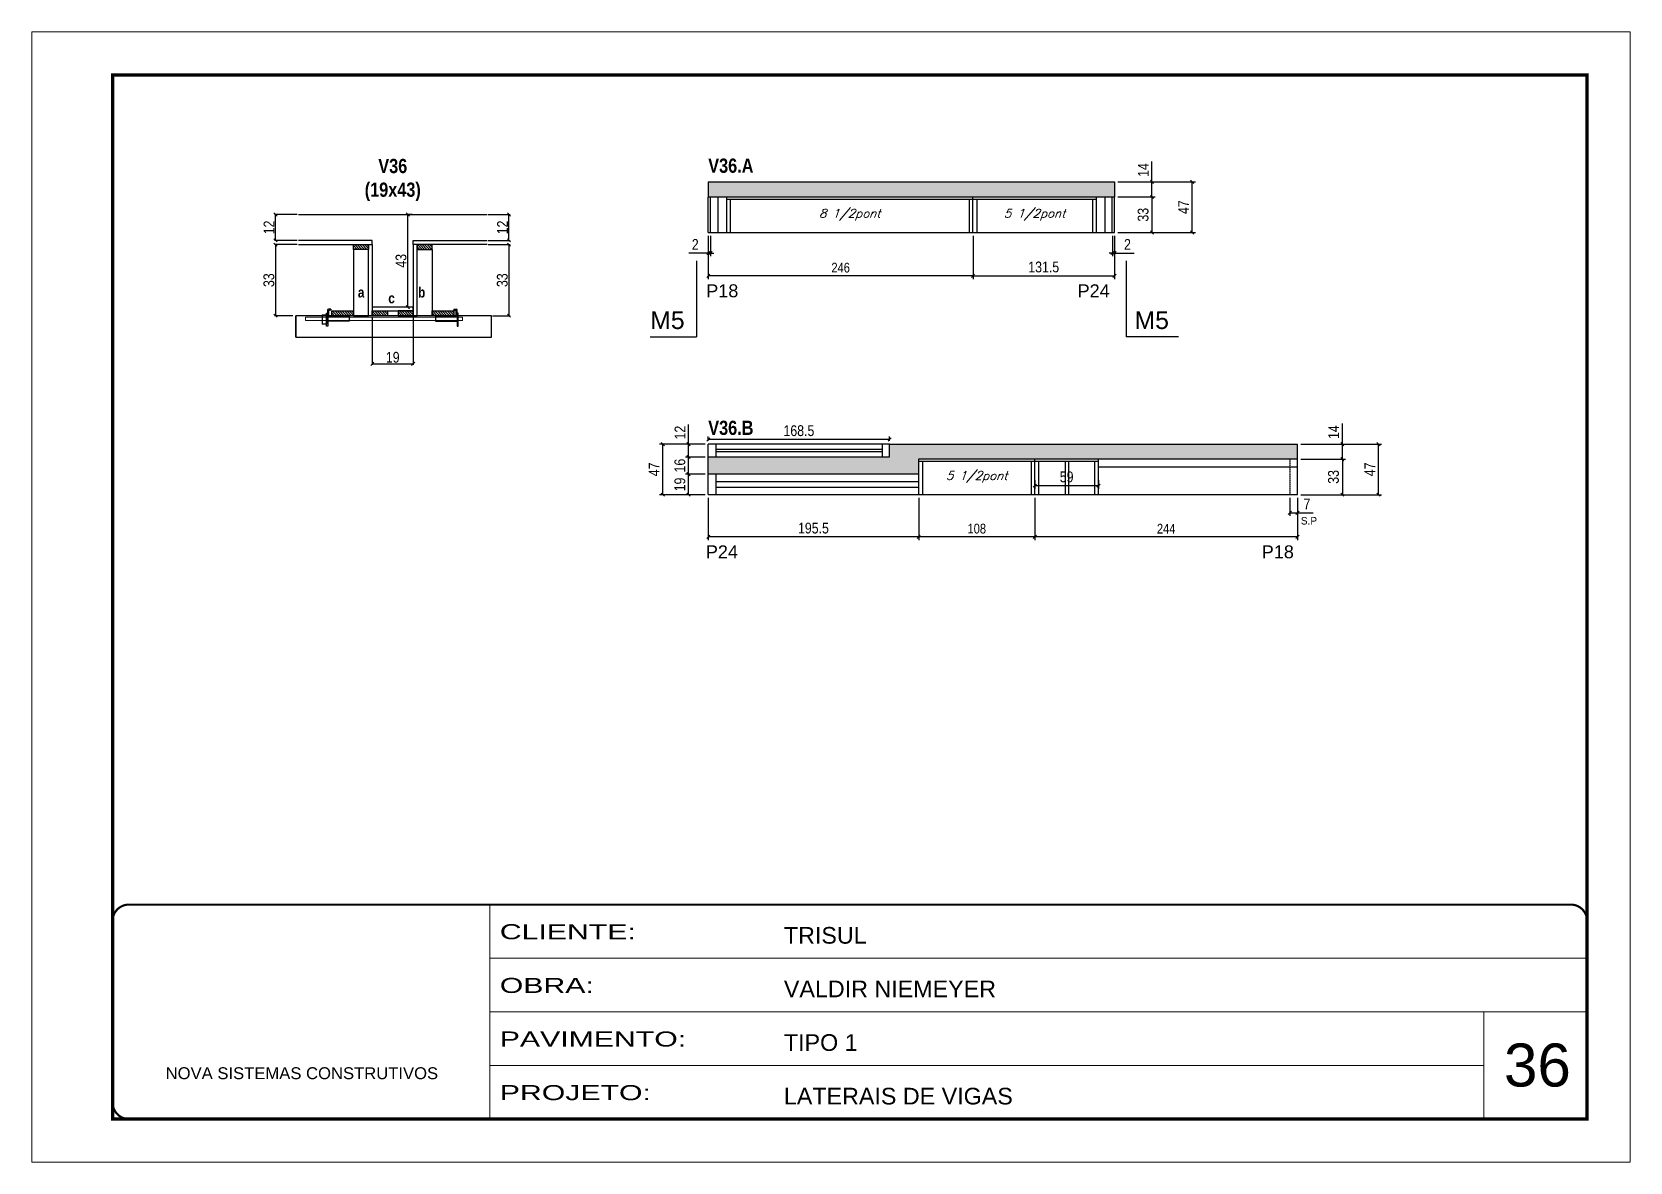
# Model space of a CAD drawing. Extents: x 3330 to 22105, y 1197 to 30204.
# Drawn here: x 8085 to 9570, y 19575 to 20625 of the extents above; entities that cross this region are included whole.
import ezdxf

# ---------------------------------------------------------------- set-up
doc = ezdxf.new("R2010")
doc.units = 0
for name, pattern in [('CONTINUO', [0]), ('DASHED', [0.75, 0.5, -0.25]), ('HIDDEN', [0.375, 0.25, -0.125])]:
    doc.linetypes.add(name, pattern=pattern)
for name, color, linetype in [('5', 5, 'Continuous'), ('barrote', 251, 'Continuous'), ('COTA', 241, 'Continuous'), ('detalhes', 4, 'Continuous'), ('NOMENCLATURA', 7, 'Continuous'), ('Painéis', 200, 'Continuous'), ('presilha', 1, 'Continuous'), ('SARR_2.2x10', 60, 'Continuous'), ('SARR_2.2x7', 40, 'Continuous'), ('SARR_3.5x7', 81, 'Continuous'), ('SARR_EDITAR', 141, 'Continuous'), ('texto', 7, 'Continuous')]:
    doc.layers.add(name, color=color, linetype=linetype)
for name, color, linetype, lineweight in [('CARIMBO', 255, 'Continuous', 9), ('CONCRETO', 251, 'Continuous', 25), ('Folhas', 255, 'Continuous', 9), ('SARRAFO DE PRESSAO', 251, 'DASHED', 9), ('SCO-___-LAJ', 2, 'Continuous', 0)]:
    doc.layers.add(name, color=color, linetype=linetype, lineweight=lineweight)
doc.styles.add('ARIAL', font='arial.ttf')
doc.styles.add('COTA TECNICA', font='techl___.ttf', dxfattribs={"height": 10})
doc.styles.add('COTA TECNICA 2X', font='techl___.ttf', dxfattribs={"height": 10})
doc.styles.add('COTA TECNICA-50', font='techl___.ttf', dxfattribs={"height": 9})
doc.styles.add('Romans', font='romans.shx')
doc.styles.add('ROMAS860', font='ROMAS860.SHX')
doc.styles.get("Standard").update_dxf_attribs({"font": 'arial.ttf'})
doc.styles.add('TECNICA', font='techb___.ttf', dxfattribs={"height": 10})
doc.styles.add('Tecnologia', font='')
doc.styles.get('Tecnologia').set_extended_font_data('Forgotten Futurist')
doc.dimstyles.new('COTA PAINEL-50', dxfattribs={"dimtxt": 9, "dimasz": 3, "dimexe": 3, "dimexo": 3, "dimgap": 3, "dimtad": 1, "dimdec": 1, "dimzin": 12, "dimdsep": 46, "dimtxsty": 'COTA TECNICA-50', "dimblk1": 'OBLIQUE', "dimblk2": 'OBLIQUE', "dimsah": 1, "dimcen": 0.9, "dimclrd": 4, "dimclre": 4, "dimclrt": 240, "dimadec": 1, "dimazin": 3, "dimtfac": 1, "dimtdec": 1, "dimtmove": 0, "dimatfit": 3, "dimfxl": 1, "dimtolj": 1, "dimtzin": 12, "dimarcsym": 0})
doc.dimstyles.new('PAINEL', dxfattribs={"dimtxt": 10, "dimasz": 3, "dimexe": 3, "dimexo": 3, "dimgap": 3, "dimtad": 1, "dimdec": 1, "dimzin": 12, "dimdsep": 46, "dimtxsty": 'COTA TECNICA', "dimblk1": 'OBLIQUE', "dimblk2": 'OBLIQUE', "dimsah": 1, "dimcen": 0.9, "dimclrd": 4, "dimclre": 4, "dimclrt": 240, "dimadec": 1, "dimazin": 3, "dimtfac": 1, "dimtdec": 1, "dimtmove": 0, "dimatfit": 3, "dimfxl": 1, "dimtolj": 1, "dimtzin": 12, "dimarcsym": 0})
doc.dimstyles.new('SECAO', dxfattribs={"dimscale": 0.333333, "dimtxt": 5, "dimasz": 9, "dimexe": 3, "dimexo": 3, "dimgap": 3, "dimtad": 1, "dimdec": 1, "dimlfac": 0.5, "dimzin": 12, "dimdsep": 46, "dimtxsty": 'COTA TECNICA 2X', "dimblk1": 'OBLIQUE', "dimblk2": 'OBLIQUE', "dimsah": 1, "dimcen": 0.9, "dimclrd": 4, "dimclre": 4, "dimclrt": 240, "dimadec": 1, "dimazin": 3, "dimtfac": 1, "dimtdec": 1, "dimtmove": 0, "dimatfit": 3, "dimfxl": 1, "dimtolj": 1, "dimtzin": 12, "dimarcsym": 0})

msp = doc.modelspace()

# ---------------------------------------------------------------- texts
at = {"layer": '5', "linetype": 'Continuous'}
for s, rotation, p in [('P18', 359.99996, (8711.31, 20378.03)), ('P24', 359.99996, (9056.39, 20378.03)), ('P24', 0.00004, (8710.95, 20135.5)), ('P18', 0.00004, (9227.51, 20135.5))]:
    msp.add_text(s, height=12, rotation=rotation, dxfattribs=at).set_placement(p)
at = {"layer": 'CARIMBO', "style": 'ARIAL'}
msp.add_text('36', height=40, dxfattribs=at).set_placement((9452.59, 19644.67))
at = {"layer": 'detalhes', "style": 'TECNICA'}
for s, p in [('a', (8387.52, 20377.8)), ('c', (8415.82, 20372.37)), ('b', (8443.5, 20377.79))]:
    msp.add_text(s, height=9.6, dxfattribs=at).set_placement(p)
at = {"layer": 'NOMENCLATURA', "style": 'TECNICA'}
for s, p in [('V36.A', (8713.15, 20493.7)), ('V36.B', (8713.15, 20250.13))]:
    msp.add_text(s, height=13.2, dxfattribs=at).set_placement(p)
at = {"layer": 'NOMENCLATURA', "linetype": 'Continuous'}
for p in [(8659.21, 20348.51), (9109.25, 20348.51)]:
    msp.add_text('M5', height=16.5, dxfattribs=at).set_placement(p)
at = {"layer": 'NOMENCLATURA', "insert": (8420, 20506.6), "char_height": 13.2, "attachment_point": 2, "style": 'TECNICA'}
msp.add_mtext_dynamic_manual_height_columns('V36\\P(19x43)', width=300.2766, gutter_width=1, heights=[0], dxfattribs=at)
at = {"layer": 'texto', "color": 2, "char_height": 8, "attachment_point": 5, "style": 'Romans'}
for s, insert in [('{\\Q19;\\C256;8 1/2pont}', (8844.65, 20454.68)), ('{\\Q19;\\C256;5 1/2pont}', (9016.4, 20454.68)), ('{\\Q19;\\C256;5 1/2pont}', (8962.65, 20211.11))]:
    msp.add_mtext(s, dxfattribs=dict(at, insert=insert))
at = {"layer": 'texto', "color": 4, "insert": (9271.36, 20170.31), "char_height": 7, "attachment_point": 5, "style": 'ROMAS860'}
msp.add_mtext('S.P', dxfattribs=at)

# ---------------------------------------------------------------- blocks, each defined once
blk = doc.blocks.new('9999999999')
at = {"color": 30, "linetype": 'CONTINUO'}
for p, q in [((98564.6, 34230.2), (98564.6, 34429.4)), ((98564.6, 34379.6), (99584, 34379.6)), ((98564.6, 34329.8), (99488, 34329.8)), ((99584, 34329.8), (99488, 34329.8)), ((99488, 34329.8), (99488, 34230.2)), ((98564.6, 34280), (99488, 34280))]:
    blk.add_line(p, q, dxfattribs=at)
at = {"color": 30, "linetype": 'CONTINUO', "const_width": 2}
blk.add_lwpolyline([(99584, 34230.2), (99584, 34414.4, 0.414214), (99569, 34429.4), (98229, 34429.4, 0.414214), (98214, 34414.4), (98214, 34245.2, 0.414214), (98229, 34230.2), (99584, 34230.2)], format="xyb", dxfattribs=at)
at = {"layer": 'Folhas'}
blk.add_lwpolyline([(98139, 34190.2), (99624, 34190.2), (99624, 35240.2), (98139, 35240.2)], close=True, dxfattribs=at)
at = {"layer": 'Folhas', "color": 30, "const_width": 3}
blk.add_lwpolyline([(98214, 34230.2), (99584, 34230.2), (99584, 35200.2), (98214, 35200.2)], close=True, dxfattribs=at)
at = {"color": 7, "linetype": 'Continuous', "ltscale": 5, "style": 'ARIAL'}
for s, height, p in [('TRISUL', 15.48, (98837.7, 34393.1)), ('VALDIR NIEMEYER', 15.483, (98837.7, 34343.3)), ('TIPO 1', 15.48, (98837.7, 34293.5)), ('NOVA SISTEMAS CONSTRUTIVOS', 11.059, (98263.2, 34267.2)), ('LATERAIS DE VIGAS', 15.483, (98837.7, 34243.7))]:
    blk.add_text(s, height=height, dxfattribs=at).set_placement(p)
at = {"layer": 'Folhas', "color": 7, "style": 'Tecnologia', "width": 1.5}
for s, p in [('CLIENTE:', (98573.7, 34397.2)), ('OBRA:', (98573.7, 34347.3)), ('PAVIMENTO:', (98573.7, 34297.5)), ('PROJETO:', (98573.7, 34247.7))]:
    blk.add_text(s, height=14, dxfattribs=at).set_placement(p)
blk = doc.blocks.new('PRESILHA METÁLICA 1')
at = {"layer": 'presilha'}
for p, q in [((0, 13), (6, 13)), ((0, 13), (0, 0)), ((6, 0), (0, 0)), ((6, 15.5), (7.5, 15.5)), ((6, -2.5), (6, 15.5)), ((6, 13), (6, 0)), ((7.5, 10.6), (7.5, 19.9)), ((7.5, 15.5), (7.5, -2.5)), ((37.5, 4.1), (7.5, 4.1)), ((12, 21), (8.6, 21)), ((9, 11.6), (9, 18.9)), ((12, 19.5), (9.6, 19.5)), ((37.5, 11), (9.6, 11)), ((12, 21), (12, 19.5)), ((37.5, 11), (37.5, 4.1)), ((7.5, -2.5), (6, -2.5))]:
    blk.add_line(p, q, dxfattribs=at)
for centre, radius, start, end in [((8.6, 19.9), 1.14, 90, 180), ((9.6, 18.9), 0.57, 90, 180), ((9.6, 11.6), 0.57, 180, 270)]:
    blk.add_arc(centre, radius, start, end, dxfattribs=at)
blk = doc.blocks.new('PRESILHA METÁLICA 2')
at = {"layer": 'presilha'}
for p, q in [((-5.2, 23.5), (-5.2, 22)), ((-5.2, 23.5), (-1.9, 23.5)), ((-0.8, 14.6), (-0.8, 22.4)), ((-30.8, 13.5), (-30.8, 6.6)), ((-30.8, 13.5), (-2.8, 13.5)), ((-30.8, 6.6), (-0.8, 6.6)), ((-5.2, 22), (-2.8, 22)), ((-2.2, 14.1), (-2.2, 21.4)), ((0.8, 18), (-0.8, 18)), ((-0.8, 18), (-0.8, 0)), ((-0.8, 0), (0.8, 0)), ((0.8, 0), (0.8, 18))]:
    blk.add_line(p, q, dxfattribs=at)
for centre, radius, start, end in [((-1.9, 22.4), 1.14, 0, 90), ((-2.8, 21.4), 0.57, 0, 90), ((-2.8, 14.1), 0.57, 270, 0)]:
    blk.add_arc(centre, radius, start, end, dxfattribs=at)
blk = doc.blocks.new('_Oblique')
at = {"color": 0, "linetype": 'ByBlock', "lineweight": -2}
blk.add_line((-0.5, -0.5), (0.5, 0.5), dxfattribs=at)
blk = doc.blocks.new('*D2836')
at = {"layer": 'COTA', "color": 4, "lineweight": -2, "transparency": 16777216}
for p, q in [((8508.7, 20426.9), (8529, 20426.9)), ((8528, 20426.9), (8528, 20360.9)), ((8512.8, 20360.9), (8529, 20360.9))]:
    blk.add_line(p, q, dxfattribs=at)
at = {"layer": 'Defpoints', "color": 0, "transparency": 16777216}
for p in [(8507.7, 20426.9), (8511.8, 20360.9), (8528, 20360.9)]:
    blk.add_point(p, dxfattribs=at)
at = {"layer": 'COTA', "color": 4, "lineweight": -2, "transparency": 16777216, "xscale": 3, "yscale": 3, "zscale": 3}
for p, rotation in [((8528, 20426.9), 90), ((8528, 20360.9), 270)]:
    blk.add_blockref('_Oblique', p, dxfattribs=dict(at, rotation=rotation))
at = {"layer": 'COTA', "color": 240, "transparency": 16777216, "insert": (8521.8, 20393.9), "char_height": 10, "attachment_point": 5, "rotation": 90, "style": 'COTA TECNICA 2X'}
blk.add_mtext('\\A1;33', dxfattribs=at)
blk = doc.blocks.new('*D2837')
at = {"layer": 'COTA', "color": 4, "lineweight": -2, "transparency": 16777216}
for p, q in [((8508.7, 20454.9), (8529, 20454.9)), ((8528, 20430.9), (8528, 20454.9)), ((8508.7, 20430.9), (8529, 20430.9))]:
    blk.add_line(p, q, dxfattribs=at)
at = {"layer": 'Defpoints', "color": 0, "transparency": 16777216}
for p in [(8507.7, 20454.9), (8528, 20454.9), (8507.7, 20430.9)]:
    blk.add_point(p, dxfattribs=at)
at = {"layer": 'COTA', "color": 4, "lineweight": -2, "transparency": 16777216, "xscale": 3, "yscale": 3, "zscale": 3}
for p, rotation in [((8528, 20454.9), 90), ((8528, 20430.9), 270)]:
    blk.add_blockref('_Oblique', p, dxfattribs=dict(at, rotation=rotation))
at = {"layer": 'COTA', "color": 240, "transparency": 16777216, "insert": (8522, 20442.9), "char_height": 10, "attachment_point": 5, "rotation": 90, "style": 'COTA TECNICA 2X'}
blk.add_mtext('\\A1;12', dxfattribs=at)
blk = doc.blocks.new('*D2838')
at = {"layer": 'COTA', "color": 4, "lineweight": -2, "transparency": 16777216}
for p, q in [((8331.3, 20426.9), (8310.1, 20426.9)), ((8311.1, 20426.9), (8311.1, 20360.9)), ((8327.2, 20360.9), (8310.1, 20360.9))]:
    blk.add_line(p, q, dxfattribs=at)
at = {"layer": 'Defpoints', "color": 0, "transparency": 16777216}
for p in [(8332.3, 20426.9), (8311.1, 20360.9), (8328.2, 20360.9)]:
    blk.add_point(p, dxfattribs=at)
at = {"layer": 'COTA', "color": 4, "lineweight": -2, "transparency": 16777216, "xscale": 3, "yscale": 3, "zscale": 3}
for p, rotation in [((8311.1, 20426.9), 90), ((8311.1, 20360.9), 270)]:
    blk.add_blockref('_Oblique', p, dxfattribs=dict(at, rotation=rotation))
at = {"layer": 'COTA', "color": 240, "transparency": 16777216, "insert": (8304.9, 20393.9), "char_height": 10, "attachment_point": 5, "rotation": 90, "style": 'COTA TECNICA 2X'}
blk.add_mtext('\\A1;33', dxfattribs=at)
blk = doc.blocks.new('*D2839')
at = {"layer": 'COTA', "color": 4, "lineweight": -2, "transparency": 16777216}
for p, q in [((8438, 20454.9), (8432.9, 20454.9)), ((8433.9, 20368.9), (8433.9, 20454.9)), ((8438, 20368.9), (8432.9, 20368.9))]:
    blk.add_line(p, q, dxfattribs=at)
at = {"layer": 'Defpoints', "color": 0, "transparency": 16777216}
for p in [(8433.9, 20454.9), (8439, 20454.9), (8439, 20368.9)]:
    blk.add_point(p, dxfattribs=at)
at = {"layer": 'COTA', "color": 4, "lineweight": -2, "transparency": 16777216, "xscale": 3, "yscale": 3, "zscale": 3}
for p, rotation in [((8433.9, 20454.9), 90), ((8433.9, 20368.9), 270)]:
    blk.add_blockref('_Oblique', p, dxfattribs=dict(at, rotation=rotation))
at = {"layer": 'COTA', "color": 240, "transparency": 16777216, "insert": (8427.7, 20411.9), "char_height": 10, "attachment_point": 5, "rotation": 90, "style": 'COTA TECNICA 2X'}
blk.add_mtext('\\A1;43', dxfattribs=at)
blk = doc.blocks.new('*D2840')
at = {"layer": 'COTA', "color": 4, "lineweight": -2, "transparency": 16777216}
for p, q in [((8331.3, 20454.9), (8310.1, 20454.9)), ((8311.1, 20430.9), (8311.1, 20454.9)), ((8331.3, 20430.9), (8310.1, 20430.9))]:
    blk.add_line(p, q, dxfattribs=at)
at = {"layer": 'Defpoints', "color": 0, "transparency": 16777216}
for p in [(8311.1, 20454.9), (8332.3, 20454.9), (8332.3, 20430.9)]:
    blk.add_point(p, dxfattribs=at)
at = {"layer": 'COTA', "color": 4, "lineweight": -2, "transparency": 16777216, "xscale": 3, "yscale": 3, "zscale": 3}
for p, rotation in [((8311.1, 20454.9), 90), ((8311.1, 20430.9), 270)]:
    blk.add_blockref('_Oblique', p, dxfattribs=dict(at, rotation=rotation))
at = {"layer": 'COTA', "color": 240, "transparency": 16777216, "insert": (8305, 20442.9), "char_height": 10, "attachment_point": 5, "rotation": 90, "style": 'COTA TECNICA 2X'}
blk.add_mtext('\\A1;12', dxfattribs=at)
blk = doc.blocks.new('*D2841')
at = {"layer": 'COTA', "color": 4, "lineweight": -2, "transparency": 16777216}
for p, q in [((8401, 20359.9), (8401, 20315.1)), ((8439, 20359.9), (8439, 20315.1)), ((8401, 20316.1), (8439, 20316.1))]:
    blk.add_line(p, q, dxfattribs=at)
at = {"layer": 'Defpoints', "color": 0, "transparency": 16777216}
for p in [(8401, 20360.9), (8439, 20360.9), (8439, 20316.1)]:
    blk.add_point(p, dxfattribs=at)
at = {"layer": 'COTA', "color": 4, "lineweight": -2, "transparency": 16777216, "xscale": 3, "yscale": 3, "zscale": 3, "rotation": 180}
blk.add_blockref('_Oblique', (8401, 20316.1), dxfattribs=at)
at = {"layer": 'COTA', "color": 4, "lineweight": -2, "transparency": 16777216, "xscale": 3, "yscale": 3, "zscale": 3}
blk.add_blockref('_Oblique', (8439, 20316.1), dxfattribs=at)
at = {"layer": 'COTA', "color": 240, "transparency": 16777216, "insert": (8420, 20322.2), "char_height": 10, "attachment_point": 5, "style": 'COTA TECNICA 2X'}
blk.add_mtext('\\A1;19', dxfattribs=at)
blk = doc.blocks.new('*D2842')
at = {"layer": 'COTA', "color": 4, "linetype": 'ByBlock', "lineweight": -2, "transparency": 16777216}
for p, q in [((8713.2, 20435.2), (8713.2, 20394.9)), ((8959.2, 20435.2), (8959.2, 20394.9)), ((8959.2, 20397.9), (8713.2, 20397.9))]:
    blk.add_line(p, q, dxfattribs=at)
at = {"layer": 'Defpoints', "color": 0, "linetype": 'ByBlock', "transparency": 16777216}
for p in [(8713.2, 20438.2), (8959.2, 20438.2), (8713.2, 20397.9)]:
    blk.add_point(p, dxfattribs=at)
at = {"layer": 'COTA', "color": 4, "linetype": 'ByBlock', "lineweight": -2, "transparency": 16777216, "xscale": 3, "yscale": 3, "zscale": 3, "rotation": 180}
blk.add_blockref('_Oblique', (8713.2, 20397.9), dxfattribs=at)
at = {"layer": 'COTA', "color": 4, "linetype": 'ByBlock', "lineweight": -2, "transparency": 16777216, "xscale": 3, "yscale": 3, "zscale": 3}
blk.add_blockref('_Oblique', (8959.2, 20397.9), dxfattribs=at)
at = {"layer": 'COTA', "color": 240, "linetype": 'ByBlock', "transparency": 16777216, "insert": (8836.2, 20405.5), "char_height": 9, "attachment_point": 5, "style": 'COTA TECNICA-50'}
blk.add_mtext('\\A1;246', dxfattribs=at)
blk = doc.blocks.new('*D2843')
at = {"layer": 'COTA', "color": 4, "linetype": 'ByBlock', "lineweight": -2, "transparency": 16777216}
for p, q in [((8959.2, 20435.2), (8959.2, 20394.9)), ((9090.7, 20435.2), (9090.7, 20394.9)), ((8959.2, 20397.9), (9090.7, 20397.9))]:
    blk.add_line(p, q, dxfattribs=at)
at = {"layer": 'Defpoints', "color": 0, "linetype": 'ByBlock', "transparency": 16777216}
for p in [(8959.2, 20438.2), (9090.7, 20438.2), (9090.7, 20397.9)]:
    blk.add_point(p, dxfattribs=at)
at = {"layer": 'COTA', "color": 4, "linetype": 'ByBlock', "lineweight": -2, "transparency": 16777216, "xscale": 3, "yscale": 3, "zscale": 3, "rotation": 180}
blk.add_blockref('_Oblique', (8959.2, 20397.9), dxfattribs=at)
at = {"layer": 'COTA', "color": 4, "linetype": 'ByBlock', "lineweight": -2, "transparency": 16777216, "xscale": 3, "yscale": 3, "zscale": 3}
blk.add_blockref('_Oblique', (9090.7, 20397.9), dxfattribs=at)
at = {"layer": 'COTA', "color": 240, "linetype": 'ByBlock', "transparency": 16777216, "insert": (9024.9, 20406.1), "char_height": 10, "attachment_point": 5, "style": 'COTA TECNICA'}
blk.add_mtext('\\A1;131.5', dxfattribs=at)
blk = doc.blocks.new('*D2844')
at = {"layer": 'COTA', "color": 4, "linetype": 'ByBlock', "lineweight": -2, "transparency": 16777216}
for p, q in [((8713.2, 20435.2), (8713.2, 20416.1)), ((8715.2, 20435.2), (8715.2, 20416.1)), ((8713.2, 20419.1), (8695, 20419.1)), ((8715.2, 20419.1), (8713.2, 20419.1)), ((8715.2, 20419.1), (8718.2, 20419.1))]:
    blk.add_line(p, q, dxfattribs=at)
at = {"layer": 'Defpoints', "color": 0, "linetype": 'ByBlock', "transparency": 16777216}
for p in [(8713.2, 20438.2), (8715.2, 20438.2), (8713.2, 20419.1)]:
    blk.add_point(p, dxfattribs=at)
at = {"layer": 'COTA', "color": 4, "linetype": 'ByBlock', "lineweight": -2, "transparency": 16777216, "xscale": 3, "yscale": 3, "zscale": 3}
blk.add_blockref('_Oblique', (8713.2, 20419.1), dxfattribs=at)
at = {"layer": 'COTA', "color": 4, "linetype": 'ByBlock', "lineweight": -2, "transparency": 16777216, "xscale": 3, "yscale": 3, "zscale": 3, "rotation": 180}
blk.add_blockref('_Oblique', (8715.2, 20419.1), dxfattribs=at)
at = {"layer": 'COTA', "color": 240, "linetype": 'ByBlock', "transparency": 16777216, "insert": (8701.1, 20427.1), "char_height": 10, "attachment_point": 5, "style": 'COTA TECNICA'}
blk.add_mtext('\\A1;2', dxfattribs=at)
blk = doc.blocks.new('*D2845')
at = {"layer": 'COTA', "color": 4, "linetype": 'ByBlock', "lineweight": -2, "transparency": 16777216}
for p, q in [((9093.7, 20471.2), (9128.5, 20471.2)), ((9125.5, 20471.2), (9125.5, 20438.2)), ((9093.7, 20438.2), (9128.5, 20438.2))]:
    blk.add_line(p, q, dxfattribs=at)
at = {"layer": 'Defpoints', "color": 0, "linetype": 'ByBlock', "transparency": 16777216}
for p in [(9090.7, 20471.2), (9090.7, 20438.2), (9125.5, 20438.2)]:
    blk.add_point(p, dxfattribs=at)
at = {"layer": 'COTA', "color": 4, "linetype": 'ByBlock', "lineweight": -2, "transparency": 16777216, "xscale": 3, "yscale": 3, "zscale": 3}
for p, rotation in [((9125.5, 20471.2), 90), ((9125.5, 20438.2), 270)]:
    blk.add_blockref('_Oblique', p, dxfattribs=dict(at, rotation=rotation))
at = {"layer": 'COTA', "color": 240, "linetype": 'ByBlock', "transparency": 16777216, "insert": (9117.3, 20454.7), "char_height": 10, "attachment_point": 5, "rotation": 90, "style": 'COTA TECNICA'}
blk.add_mtext('\\A1;33', dxfattribs=at)
blk = doc.blocks.new('*D2846')
at = {"layer": 'COTA', "color": 4, "linetype": 'ByBlock', "lineweight": -2, "transparency": 16777216}
for p, q in [((9125.5, 20485.2), (9125.5, 20504.3)), ((9093.7, 20485.2), (9128.5, 20485.2)), ((9125.5, 20471.2), (9125.5, 20485.2)), ((9093.7, 20471.2), (9128.5, 20471.2))]:
    blk.add_line(p, q, dxfattribs=at)
at = {"layer": 'Defpoints', "color": 0, "linetype": 'ByBlock', "transparency": 16777216}
for p in [(9090.7, 20485.2), (9125.5, 20485.2), (9090.7, 20471.2)]:
    blk.add_point(p, dxfattribs=at)
at = {"layer": 'COTA', "color": 4, "linetype": 'ByBlock', "lineweight": -2, "transparency": 16777216, "xscale": 3, "yscale": 3, "zscale": 3}
for p, rotation in [((9125.5, 20485.2), 90), ((9125.5, 20471.2), 270)]:
    blk.add_blockref('_Oblique', p, dxfattribs=dict(at, rotation=rotation))
at = {"layer": 'COTA', "color": 240, "linetype": 'ByBlock', "transparency": 16777216, "insert": (9117.5, 20496.2), "char_height": 10, "attachment_point": 5, "rotation": 90, "style": 'COTA TECNICA'}
blk.add_mtext('\\A1;14', dxfattribs=at)
blk = doc.blocks.new('*D2847')
at = {"layer": 'COTA', "color": 4, "linetype": 'ByBlock', "lineweight": -2, "transparency": 16777216}
for p, q in [((9093.7, 20485.2), (9165.9, 20485.2)), ((9162.9, 20438.2), (9162.9, 20485.2)), ((9093.7, 20438.2), (9165.9, 20438.2))]:
    blk.add_line(p, q, dxfattribs=at)
at = {"layer": 'Defpoints', "color": 0, "linetype": 'ByBlock', "transparency": 16777216}
for p in [(9090.7, 20485.2), (9162.9, 20485.2), (9090.7, 20438.2)]:
    blk.add_point(p, dxfattribs=at)
at = {"layer": 'COTA', "color": 4, "linetype": 'ByBlock', "lineweight": -2, "transparency": 16777216, "xscale": 3, "yscale": 3, "zscale": 3}
for p, rotation in [((9162.9, 20485.2), 90), ((9162.9, 20438.2), 270)]:
    blk.add_blockref('_Oblique', p, dxfattribs=dict(at, rotation=rotation))
at = {"layer": 'COTA', "color": 240, "linetype": 'ByBlock', "transparency": 16777216, "insert": (9154.9, 20461.7), "char_height": 10, "attachment_point": 5, "rotation": 90, "style": 'COTA TECNICA'}
blk.add_mtext('\\A1;47', dxfattribs=at)
blk = doc.blocks.new('*D2848')
at = {"layer": 'COTA', "color": 4, "linetype": 'ByBlock', "lineweight": -2, "transparency": 16777216}
for p, q in [((9088.7, 20435.2), (9088.7, 20416.1)), ((9090.7, 20435.2), (9090.7, 20416.1)), ((9088.7, 20419.1), (9085.7, 20419.1)), ((9088.7, 20419.1), (9090.7, 20419.1)), ((9090.7, 20419.1), (9108.8, 20419.1))]:
    blk.add_line(p, q, dxfattribs=at)
at = {"layer": 'Defpoints', "color": 0, "linetype": 'ByBlock', "transparency": 16777216}
for p in [(9088.7, 20438.2), (9090.7, 20438.2), (9090.7, 20419.1)]:
    blk.add_point(p, dxfattribs=at)
at = {"layer": 'COTA', "color": 4, "linetype": 'ByBlock', "lineweight": -2, "transparency": 16777216, "xscale": 3, "yscale": 3, "zscale": 3}
blk.add_blockref('_Oblique', (9088.7, 20419.1), dxfattribs=at)
at = {"layer": 'COTA', "color": 4, "linetype": 'ByBlock', "lineweight": -2, "transparency": 16777216, "xscale": 3, "yscale": 3, "zscale": 3, "rotation": 180}
blk.add_blockref('_Oblique', (9090.7, 20419.1), dxfattribs=at)
at = {"layer": 'COTA', "color": 240, "linetype": 'ByBlock', "transparency": 16777216, "insert": (9102.7, 20427.1), "char_height": 10, "attachment_point": 5, "style": 'COTA TECNICA'}
blk.add_mtext('\\A1;2', dxfattribs=at)
blk = doc.blocks.new('*D2849')
at = {"layer": 'COTA', "color": 4, "linetype": 'ByBlock', "lineweight": -2, "transparency": 16777216}
for p, q in [((8713.2, 20191.6), (8713.2, 20152.4)), ((8908.7, 20191.6), (8908.7, 20152.4)), ((8908.7, 20155.4), (8713.2, 20155.4))]:
    blk.add_line(p, q, dxfattribs=at)
at = {"layer": 'Defpoints', "color": 0, "linetype": 'ByBlock', "transparency": 16777216}
for p in [(8713.2, 20194.6), (8908.7, 20194.6), (8713.2, 20155.4)]:
    blk.add_point(p, dxfattribs=at)
at = {"layer": 'COTA', "color": 4, "linetype": 'ByBlock', "lineweight": -2, "transparency": 16777216, "xscale": 3, "yscale": 3, "zscale": 3, "rotation": 180}
blk.add_blockref('_Oblique', (8713.2, 20155.4), dxfattribs=at)
at = {"layer": 'COTA', "color": 4, "linetype": 'ByBlock', "lineweight": -2, "transparency": 16777216, "xscale": 3, "yscale": 3, "zscale": 3}
blk.add_blockref('_Oblique', (8908.7, 20155.4), dxfattribs=at)
at = {"layer": 'COTA', "color": 240, "linetype": 'ByBlock', "transparency": 16777216, "insert": (8810.9, 20163.5), "char_height": 10, "attachment_point": 5, "style": 'COTA TECNICA'}
blk.add_mtext('\\A1;195.5', dxfattribs=at)
blk = doc.blocks.new('*D2850')
at = {"layer": 'COTA', "color": 4, "linetype": 'ByBlock', "lineweight": -2, "transparency": 16777216}
for p, q in [((9016.7, 20191.6), (9016.7, 20152.4)), ((9260.7, 20191.6), (9260.7, 20152.4)), ((9260.7, 20155.4), (9016.7, 20155.4))]:
    blk.add_line(p, q, dxfattribs=at)
at = {"layer": 'Defpoints', "color": 0, "linetype": 'ByBlock', "transparency": 16777216}
for p in [(9016.7, 20194.6), (9260.7, 20194.6), (9016.7, 20155.4)]:
    blk.add_point(p, dxfattribs=at)
at = {"layer": 'COTA', "color": 4, "linetype": 'ByBlock', "lineweight": -2, "transparency": 16777216, "xscale": 3, "yscale": 3, "zscale": 3, "rotation": 180}
blk.add_blockref('_Oblique', (9016.7, 20155.4), dxfattribs=at)
at = {"layer": 'COTA', "color": 4, "linetype": 'ByBlock', "lineweight": -2, "transparency": 16777216, "xscale": 3, "yscale": 3, "zscale": 3}
blk.add_blockref('_Oblique', (9260.7, 20155.4), dxfattribs=at)
at = {"layer": 'COTA', "color": 240, "linetype": 'ByBlock', "transparency": 16777216, "insert": (9138.7, 20163), "char_height": 9, "attachment_point": 5, "style": 'COTA TECNICA-50'}
blk.add_mtext('\\A1;244', dxfattribs=at)
blk = doc.blocks.new('*D2851')
at = {"layer": 'COTA', "color": 4, "linetype": 'ByBlock', "lineweight": -2, "transparency": 16777216}
for p, q in [((8908.7, 20191.6), (8908.7, 20152.4)), ((9016.7, 20191.6), (9016.7, 20152.4)), ((9016.7, 20155.4), (8908.7, 20155.4))]:
    blk.add_line(p, q, dxfattribs=at)
at = {"layer": 'Defpoints', "color": 0, "linetype": 'ByBlock', "transparency": 16777216}
for p in [(8908.7, 20194.6), (9016.7, 20194.6), (8908.7, 20155.4)]:
    blk.add_point(p, dxfattribs=at)
at = {"layer": 'COTA', "color": 4, "linetype": 'ByBlock', "lineweight": -2, "transparency": 16777216, "xscale": 3, "yscale": 3, "zscale": 3, "rotation": 180}
blk.add_blockref('_Oblique', (8908.7, 20155.4), dxfattribs=at)
at = {"layer": 'COTA', "color": 4, "linetype": 'ByBlock', "lineweight": -2, "transparency": 16777216, "xscale": 3, "yscale": 3, "zscale": 3}
blk.add_blockref('_Oblique', (9016.7, 20155.4), dxfattribs=at)
at = {"layer": 'COTA', "color": 240, "linetype": 'ByBlock', "transparency": 16777216, "insert": (8962.7, 20163), "char_height": 9, "attachment_point": 5, "style": 'COTA TECNICA-50'}
blk.add_mtext('\\A1;108', dxfattribs=at)
blk = doc.blocks.new('*D2852')
at = {"layer": 'COTA', "color": 4, "linetype": 'ByBlock', "lineweight": -2, "transparency": 16777216}
for p, q in [((9253.7, 20191.6), (9253.7, 20174.8)), ((9260.7, 20191.6), (9260.7, 20174.8)), ((9253.7, 20177.8), (9260.7, 20177.8)), ((9260.7, 20177.8), (9275.4, 20177.8))]:
    blk.add_line(p, q, dxfattribs=at)
at = {"layer": 'Defpoints', "color": 0, "linetype": 'ByBlock', "transparency": 16777216}
for p in [(9253.7, 20194.6), (9260.7, 20194.6), (9260.7, 20177.8)]:
    blk.add_point(p, dxfattribs=at)
at = {"layer": 'COTA', "color": 4, "linetype": 'ByBlock', "lineweight": -2, "transparency": 16777216, "xscale": 3, "yscale": 3, "zscale": 3, "rotation": 180}
blk.add_blockref('_Oblique', (9253.7, 20177.8), dxfattribs=at)
at = {"layer": 'COTA', "color": 4, "linetype": 'ByBlock', "lineweight": -2, "transparency": 16777216, "xscale": 3, "yscale": 3, "zscale": 3}
blk.add_blockref('_Oblique', (9260.7, 20177.8), dxfattribs=at)
at = {"layer": 'COTA', "color": 240, "linetype": 'ByBlock', "transparency": 16777216, "insert": (9269.5, 20185.9), "char_height": 10, "attachment_point": 5, "style": 'COTA TECNICA'}
blk.add_mtext('\\A1;7', dxfattribs=at)
blk = doc.blocks.new('*D2853')
at = {"layer": 'COTA', "color": 4, "linetype": 'ByBlock', "lineweight": -2, "transparency": 16777216}
for p, q in [((9263.7, 20227.6), (9305.4, 20227.6)), ((9302.4, 20227.6), (9302.4, 20194.6)), ((9263.7, 20194.6), (9305.4, 20194.6))]:
    blk.add_line(p, q, dxfattribs=at)
at = {"layer": 'Defpoints', "color": 0, "linetype": 'ByBlock', "transparency": 16777216}
for p in [(9260.7, 20227.6), (9260.7, 20194.6), (9302.4, 20194.6)]:
    blk.add_point(p, dxfattribs=at)
at = {"layer": 'COTA', "color": 4, "linetype": 'ByBlock', "lineweight": -2, "transparency": 16777216, "xscale": 3, "yscale": 3, "zscale": 3}
for p, rotation in [((9302.4, 20227.6), 90), ((9302.4, 20194.6), 270)]:
    blk.add_blockref('_Oblique', p, dxfattribs=dict(at, rotation=rotation))
at = {"layer": 'COTA', "color": 240, "linetype": 'ByBlock', "transparency": 16777216, "insert": (9294.2, 20211.1), "char_height": 10, "attachment_point": 5, "rotation": 90, "style": 'COTA TECNICA'}
blk.add_mtext('\\A1;33', dxfattribs=at)
blk = doc.blocks.new('*D2854')
at = {"layer": 'COTA', "color": 4, "linetype": 'ByBlock', "lineweight": -2, "transparency": 16777216}
for p, q in [((9302.4, 20241.6), (9302.4, 20260.7)), ((9263.7, 20241.6), (9305.4, 20241.6)), ((9302.4, 20227.6), (9302.4, 20241.6)), ((9263.7, 20227.6), (9305.4, 20227.6))]:
    blk.add_line(p, q, dxfattribs=at)
at = {"layer": 'Defpoints', "color": 0, "linetype": 'ByBlock', "transparency": 16777216}
for p in [(9260.7, 20241.6), (9302.4, 20241.6), (9260.7, 20227.6)]:
    blk.add_point(p, dxfattribs=at)
at = {"layer": 'COTA', "color": 4, "linetype": 'ByBlock', "lineweight": -2, "transparency": 16777216, "xscale": 3, "yscale": 3, "zscale": 3}
for p, rotation in [((9302.4, 20241.6), 90), ((9302.4, 20227.6), 270)]:
    blk.add_blockref('_Oblique', p, dxfattribs=dict(at, rotation=rotation))
at = {"layer": 'COTA', "color": 240, "linetype": 'ByBlock', "transparency": 16777216, "insert": (9294.3, 20252.7), "char_height": 10, "attachment_point": 5, "rotation": 90, "style": 'COTA TECNICA'}
blk.add_mtext('\\A1;14', dxfattribs=at)
blk = doc.blocks.new('*D2855')
at = {"layer": 'COTA', "color": 4, "linetype": 'ByBlock', "lineweight": -2, "transparency": 16777216}
for p, q in [((9263.7, 20241.6), (9338.9, 20241.6)), ((9335.9, 20194.6), (9335.9, 20241.6)), ((9263.7, 20194.6), (9338.9, 20194.6))]:
    blk.add_line(p, q, dxfattribs=at)
at = {"layer": 'Defpoints', "color": 0, "linetype": 'ByBlock', "transparency": 16777216}
for p in [(9260.7, 20241.6), (9335.9, 20241.6), (9260.7, 20194.6)]:
    blk.add_point(p, dxfattribs=at)
at = {"layer": 'COTA', "color": 4, "linetype": 'ByBlock', "lineweight": -2, "transparency": 16777216, "xscale": 3, "yscale": 3, "zscale": 3}
for p, rotation in [((9335.9, 20241.6), 90), ((9335.9, 20194.6), 270)]:
    blk.add_blockref('_Oblique', p, dxfattribs=dict(at, rotation=rotation))
at = {"layer": 'COTA', "color": 240, "linetype": 'ByBlock', "transparency": 16777216, "insert": (9327.9, 20218.1), "char_height": 10, "attachment_point": 5, "rotation": 90, "style": 'COTA TECNICA'}
blk.add_mtext('\\A1;47', dxfattribs=at)
blk = doc.blocks.new('*D2856')
at = {"layer": 'COTA', "color": 4, "linetype": 'ByBlock', "lineweight": -2, "transparency": 16777216}
for p, q in [((9016.7, 20208.1), (9016.7, 20200)), ((9016.7, 20203), (9075.7, 20203)), ((9075.7, 20208.1), (9075.7, 20200))]:
    blk.add_line(p, q, dxfattribs=at)
at = {"layer": 'Defpoints', "color": 0, "linetype": 'ByBlock', "transparency": 16777216}
for p in [(9016.7, 20211.1), (9075.7, 20211.1), (9075.7, 20203)]:
    blk.add_point(p, dxfattribs=at)
at = {"layer": 'COTA', "color": 4, "linetype": 'ByBlock', "lineweight": -2, "transparency": 16777216, "xscale": 3, "yscale": 3, "zscale": 3, "rotation": 180}
blk.add_blockref('_Oblique', (9016.7, 20203), dxfattribs=at)
at = {"layer": 'COTA', "color": 4, "linetype": 'ByBlock', "lineweight": -2, "transparency": 16777216, "xscale": 3, "yscale": 3, "zscale": 3}
blk.add_blockref('_Oblique', (9075.7, 20203), dxfattribs=at)
at = {"layer": 'COTA', "color": 240, "linetype": 'ByBlock', "transparency": 16777216, "insert": (9046.2, 20211.1), "char_height": 10, "attachment_point": 5, "style": 'COTA TECNICA'}
blk.add_mtext('\\A1;59', dxfattribs=at)
blk = doc.blocks.new('*D2780')
at = {"layer": 'COTA', "color": 4, "linetype": 'ByBlock', "lineweight": -2, "transparency": 16777216}
for p, q in [((8713.2, 20244.6), (8713.2, 20248.8)), ((8881.7, 20245.8), (8713.2, 20245.8)), ((8881.7, 20244.6), (8881.7, 20248.8))]:
    blk.add_line(p, q, dxfattribs=at)
at = {"layer": 'Defpoints', "color": 0, "linetype": 'ByBlock', "transparency": 16777216}
for p in [(8713.2, 20245.8), (8713.2, 20241.6), (8881.7, 20241.6)]:
    blk.add_point(p, dxfattribs=at)
at = {"layer": 'COTA', "color": 4, "linetype": 'ByBlock', "lineweight": -2, "transparency": 16777216, "xscale": 3, "yscale": 3, "zscale": 3, "rotation": 180}
blk.add_blockref('_Oblique', (8713.2, 20245.8), dxfattribs=at)
at = {"layer": 'COTA', "color": 4, "linetype": 'ByBlock', "lineweight": -2, "transparency": 16777216, "xscale": 3, "yscale": 3, "zscale": 3}
blk.add_blockref('_Oblique', (8881.7, 20245.8), dxfattribs=at)
at = {"layer": 'COTA', "color": 240, "linetype": 'ByBlock', "transparency": 16777216, "insert": (8797.4, 20254), "char_height": 10, "attachment_point": 5, "style": 'COTA TECNICA'}
blk.add_mtext('\\A1;168.5', dxfattribs=at)
blk = doc.blocks.new('*D2781')
at = {"layer": 'COTA', "color": 4, "linetype": 'ByBlock', "lineweight": -2, "transparency": 16777216}
for p, q in [((8710.2, 20213.6), (8691.9, 20213.6)), ((8694.9, 20194.6), (8694.9, 20213.6)), ((8710.2, 20194.6), (8691.9, 20194.6))]:
    blk.add_line(p, q, dxfattribs=at)
at = {"layer": 'Defpoints', "color": 0, "linetype": 'ByBlock', "transparency": 16777216}
for p in [(8694.9, 20213.6), (8713.2, 20213.6), (8713.2, 20194.6)]:
    blk.add_point(p, dxfattribs=at)
at = {"layer": 'COTA', "color": 4, "linetype": 'ByBlock', "lineweight": -2, "transparency": 16777216, "xscale": 3, "yscale": 3, "zscale": 3}
for p, rotation in [((8694.9, 20213.6), 90), ((8694.9, 20194.6), 270)]:
    blk.add_blockref('_Oblique', p, dxfattribs=dict(at, rotation=rotation))
at = {"layer": 'COTA', "color": 240, "linetype": 'ByBlock', "transparency": 16777216, "insert": (8686.8, 20204.1), "char_height": 10, "attachment_point": 5, "rotation": 90, "style": 'COTA TECNICA'}
blk.add_mtext('\\A1;19', dxfattribs=at)
blk = doc.blocks.new('*D2782')
at = {"layer": 'COTA', "color": 4, "linetype": 'ByBlock', "lineweight": -2, "transparency": 16777216}
for p, q in [((8710.2, 20229.6), (8691.9, 20229.6)), ((8694.9, 20213.6), (8694.9, 20229.6)), ((8710.2, 20213.6), (8691.9, 20213.6))]:
    blk.add_line(p, q, dxfattribs=at)
at = {"layer": 'Defpoints', "color": 0, "linetype": 'ByBlock', "transparency": 16777216}
for p in [(8694.9, 20229.6), (8713.2, 20229.6), (8713.2, 20213.6)]:
    blk.add_point(p, dxfattribs=at)
at = {"layer": 'COTA', "color": 4, "linetype": 'ByBlock', "lineweight": -2, "transparency": 16777216, "xscale": 3, "yscale": 3, "zscale": 3}
for p, rotation in [((8694.9, 20229.6), 90), ((8694.9, 20213.6), 270)]:
    blk.add_blockref('_Oblique', p, dxfattribs=dict(at, rotation=rotation))
at = {"layer": 'COTA', "color": 240, "linetype": 'ByBlock', "transparency": 16777216, "insert": (8686.8, 20221.6), "char_height": 10, "attachment_point": 5, "rotation": 90, "style": 'COTA TECNICA'}
blk.add_mtext('\\A1;16', dxfattribs=at)
blk = doc.blocks.new('*D2783')
at = {"layer": 'COTA', "color": 4, "linetype": 'ByBlock', "lineweight": -2, "transparency": 16777216}
for p, q in [((8694.9, 20241.6), (8694.9, 20259.9)), ((8710.2, 20241.6), (8691.9, 20241.6)), ((8694.9, 20229.6), (8694.9, 20241.6)), ((8710.2, 20229.6), (8691.9, 20229.6))]:
    blk.add_line(p, q, dxfattribs=at)
at = {"layer": 'Defpoints', "color": 0, "linetype": 'ByBlock', "transparency": 16777216}
for p in [(8694.9, 20241.6), (8713.2, 20241.6), (8713.2, 20229.6)]:
    blk.add_point(p, dxfattribs=at)
at = {"layer": 'COTA', "color": 4, "linetype": 'ByBlock', "lineweight": -2, "transparency": 16777216, "xscale": 3, "yscale": 3, "zscale": 3}
for p, rotation in [((8694.9, 20241.6), 90), ((8694.9, 20229.6), 270)]:
    blk.add_blockref('_Oblique', p, dxfattribs=dict(at, rotation=rotation))
at = {"layer": 'COTA', "color": 240, "linetype": 'ByBlock', "transparency": 16777216, "insert": (8686.9, 20252.3), "char_height": 10, "attachment_point": 5, "rotation": 90, "style": 'COTA TECNICA'}
blk.add_mtext('\\A1;12', dxfattribs=at)
blk = doc.blocks.new('*D2784')
at = {"layer": 'COTA', "color": 4, "linetype": 'ByBlock', "lineweight": -2, "transparency": 16777216}
for p, q in [((8710.2, 20241.6), (8667.9, 20241.6)), ((8670.9, 20194.6), (8670.9, 20241.6)), ((8710.2, 20194.6), (8667.9, 20194.6))]:
    blk.add_line(p, q, dxfattribs=at)
at = {"layer": 'Defpoints', "color": 0, "linetype": 'ByBlock', "transparency": 16777216}
for p in [(8670.9, 20241.6), (8713.2, 20241.6), (8713.2, 20194.6)]:
    blk.add_point(p, dxfattribs=at)
at = {"layer": 'COTA', "color": 4, "linetype": 'ByBlock', "lineweight": -2, "transparency": 16777216, "xscale": 3, "yscale": 3, "zscale": 3}
for p, rotation in [((8670.9, 20241.6), 90), ((8670.9, 20194.6), 270)]:
    blk.add_blockref('_Oblique', p, dxfattribs=dict(at, rotation=rotation))
at = {"layer": 'COTA', "color": 240, "linetype": 'ByBlock', "transparency": 16777216, "insert": (8662.8, 20218.1), "char_height": 10, "attachment_point": 5, "rotation": 90, "style": 'COTA TECNICA'}
blk.add_mtext('\\A1;47', dxfattribs=at)

# ---------------------------------------------------------------- dimensions: what is measured, and where the dimension line sits
at = {"layer": 'COTA', "linetype": 'ByBlock'}
for base, p1, p2, angle, picture, middle in [((9125.53, 20485.18), (9090.65, 20471.18), (9090.65, 20485.18), 90, '*D2846', (9117.45, 20496.24)), ((9162.94, 20485.18), (9090.65, 20438.18), (9090.65, 20485.18), 90, '*D2847', (9154.87, 20461.68)), ((9125.53, 20438.18), (9090.65, 20471.18), (9090.65, 20438.18), 90, '*D2845', (9117.31, 20454.68)), ((8694.92, 20241.61), (8713.15, 20229.61), (8713.15, 20241.61), 90, '*D2783', (8686.86, 20252.27)), ((9302.37, 20241.61), (9260.65, 20227.61), (9260.65, 20241.61), 90, '*D2854', (9294.3, 20252.67)), ((8670.87, 20241.61), (8713.15, 20194.61), (8713.15, 20241.61), 90, '*D2784', (8662.79, 20218.11)), ((9335.95, 20241.61), (9260.65, 20194.61), (9260.65, 20241.61), 90, '*D2855', (9327.87, 20218.11)), ((9302.37, 20194.61), (9260.65, 20227.61), (9260.65, 20194.61), 90, '*D2853', (9294.15, 20211.11)), ((8694.92, 20213.61), (8713.15, 20194.61), (8713.15, 20213.61), 90, '*D2781', (8686.83, 20204.11)), ((9260.65, 20177.8), (9253.65, 20194.61), (9260.65, 20194.61), 180, '*D2852', (9269.52, 20185.88))]:
    dim = msp.add_linear_dim(base=base, p1=p1, p2=p2, angle=angle, dimstyle='PAINEL', dxfattribs=at)
    dim.commit()
    dim.dimension.update_dxf_attribs({"geometry": picture, "text_midpoint": middle})
at = {"layer": 'COTA'}
for base, p1, p2, picture, middle in [((8311.08, 20454.9), (8332.3, 20430.9), (8332.3, 20454.9), '*D2840', (8305.02, 20442.9)), ((8433.93, 20454.9), (8439, 20368.9), (8439, 20454.9), '*D2839', (8427.71, 20411.9)), ((8528.05, 20454.9), (8507.7, 20430.9), (8507.7, 20454.9), '*D2837', (8521.99, 20442.9)), ((8311.08, 20360.9, 0), (8332.3, 20426.9), (8328.19, 20360.9, 0), '*D2838', (8304.86, 20393.9, 0)), ((8528.05, 20360.9, 0), (8507.7, 20426.9), (8511.81, 20360.9, 0), '*D2836', (8521.83, 20393.9, 0))]:
    dim = msp.add_linear_dim(base=base, p1=p1, p2=p2, angle=90, dimstyle='SECAO', dxfattribs=at)
    dim.commit()
    dim.dimension.update_dxf_attribs({"geometry": picture, "text_midpoint": middle})
at = {"layer": 'COTA', "linetype": 'ByBlock'}
for base, p1, p2, picture, middle in [((8713.15, 20419.09), (8715.15, 20438.18), (8713.15, 20438.18), '*D2844', (8701.1, 20427.09)), ((9090.65, 20397.93), (8959.15, 20438.18), (9090.65, 20438.18), '*D2843', (9024.9, 20406.15)), ((9090.65, 20419.09), (9088.65, 20438.18), (9090.65, 20438.18), '*D2848', (9102.71, 20427.09)), ((8713.15, 20245.82), (8881.65, 20241.61), (8713.15, 20241.61), '*D2780', (8797.4, 20253.95)), ((9075.65, 20202.99), (9016.65, 20211.11), (9075.65, 20211.11), '*D2856', (9046.15, 20211.13))]:
    dim = msp.add_linear_dim(base=base, p1=p1, p2=p2, dimstyle='PAINEL', dxfattribs=at)
    dim.commit()
    dim.dimension.update_dxf_attribs({"geometry": picture, "text_midpoint": middle})
for base, p1, p2, picture, middle in [((8713.15, 20397.93), (8959.15, 20438.18), (8713.15, 20438.18), '*D2842', (8836.15, 20405.52)), ((9016.65, 20155.4), (9260.65, 20194.61), (9016.65, 20194.61), '*D2850', (9138.65, 20162.97))]:
    dim = msp.add_linear_dim(base=base, p1=p1, p2=p2, dimstyle='COTA PAINEL-50', override={"dimarcsym": 1}, dxfattribs=at)
    dim.commit()
    dim.dimension.update_dxf_attribs({"geometry": picture, "text_midpoint": middle})
at = {"layer": 'COTA'}
dim = msp.add_linear_dim(base=(8439, 20316.08), p1=(8401, 20360.9), p2=(8439, 20360.9), dimstyle='SECAO', dxfattribs=at)
dim.commit()
dim.dimension.update_dxf_attribs({"geometry": '*D2841', "text_midpoint": (8420, 20322.16)})
at = {"layer": 'COTA', "linetype": 'ByBlock'}
dim = msp.add_linear_dim(base=(8694.92, 20229.61), p1=(8713.15, 20213.61), p2=(8713.15, 20229.61), angle=90, dimstyle='PAINEL', dxfattribs=at)
dim.commit()
dim.dimension.update_dxf_attribs({"geometry": '*D2782', "text_midpoint": (8694.92, 20221.61), "dimtype": 160})
for base, p1, p2, dimstyle, override, picture, middle in [((8713.15, 20155.4), (8908.65, 20194.61), (8713.15, 20194.61), 'PAINEL', {"dimtmove": 1}, '*D2849', (8810.9, 20163.54)), ((8908.65, 20155.4), (9016.65, 20194.61), (8908.65, 20194.61), 'COTA PAINEL-50', {"dimarcsym": 1}, '*D2851', (8962.65, 20163.01))]:
    dim = msp.add_linear_dim(base=base, p1=p1, p2=p2, angle=180, dimstyle=dimstyle, override=override, dxfattribs=at)
    dim.commit()
    dim.dimension.update_dxf_attribs({"geometry": picture, "text_midpoint": middle})

# ---------------------------------------------------------------- hatches: boundary and pattern name
at = {"layer": 'COTA', "linetype": 'ByBlock'}
h = msp.add_hatch(dxfattribs=at)
h.set_pattern_fill('AR-CONC', color=256, scale=0.03)
h.set_pattern_definition([(50, (-125555.3865, -8904.862), (5.46554007, -0.47817257), [0.5715, -6.2865]), (355, (-125555.3865, -8904.862), (-1.05730264, 5.73170536), [0.4572, -5.02921753]), (100.4514447, (-125554.931, -8904.9017), (4.40823741, 5.25353256), [0.48570026, -5.34270734]), (46.1842, (-125555.3865, -8903.338), (8.13237123, -1.26126984), [0.85725, -9.42975]), (96.6355576, (-125554.709, -8903.443), (7.122124, 7.42278374), [0.7285507, -8.01406824]), (351.184151, (-125555.3865, -8903.338), (7.122124, 7.42278374), [0.685799, -7.54379196]), (21, (-125554.6245, -8903.719), (4.54843174, -3.06795595), [0.5715, -6.2865]), (326, (-125554.6245, -8903.719), (1.85406085, 5.52563898), [0.4572, -5.0292]), (71.451445, (-125554.2455, -8903.9745), (6.40249258, 2.45768307), [0.48570026, -5.34269813]), (37.5, (-125555.3865, -8904.8619), (0.092658098, 2.536651166), [0, -4.96824, 0, -5.1054, 0, -5.04825]), (7.5, (-125555.3865, -8904.862), (2.004589875, 3.005417245), [0, -2.91084, 0, -4.85394, 0, -1.92405]), (327.5, (-125557.0858, -8904.8619), (4.067717855, -0.17186232), [0, -1.905, 0, -5.9436, 0, -7.8867]), (317.5, (-125557.8478, -8904.862), (4.44387544, 0.76279473), [0, -2.4765, 0, -3.94716, 0, -5.6007])])
h.paths.add_polyline_path([(9090.65, 20485.18), (8713.15, 20485.18), (8713.15, 20471.18), (9090.65, 20471.18)])
h = msp.add_hatch(dxfattribs=at)
h.set_pattern_fill('AR-CONC', color=256, scale=0.03)
h.set_pattern_definition([(50, (-124106.2733, -5448.3597), (5.46554007, -0.47817257), [0.5715, -6.2865]), (355, (-124106.273, -5448.3597), (-1.05730264, 5.73170536), [0.4572, -5.02921753]), (100.4514447, (-124105.818, -5448.3995), (4.40823741, 5.25353256), [0.48570026, -5.34270734]), (46.1842, (-124106.273, -5446.836), (8.13237123, -1.26126984), [0.85725, -9.42975]), (96.6355576, (-124105.5956, -5446.941), (7.122124, 7.42278374), [0.7285507, -8.01406824]), (351.184151, (-124106.273, -5446.836), (7.122124, 7.42278374), [0.685799, -7.54379196]), (21, (-124105.5113, -5447.2167), (4.54843174, -3.06795595), [0.5715, -6.2865]), (326, (-124105.511, -5447.2167), (1.85406085, 5.52563898), [0.4572, -5.0292]), (71.451445, (-124105.132, -5447.4724), (6.40249258, 2.45768307), [0.48570026, -5.34269813]), (37.5, (-124106.2733, -5448.3597), (0.092658098, 2.536651166), [0, -4.96824, 0, -5.1054, 0, -5.04825]), (7.5, (-124106.2733, -5448.3597), (2.004589875, 3.005417245), [0, -2.91084, 0, -4.85394, 0, -1.92405]), (327.5, (-124107.9725, -5448.3597), (4.067717855, -0.17186232), [0, -1.905, 0, -5.9436, 0, -7.8867]), (317.5, (-124108.7345, -5448.3597), (4.44387544, 0.76279473), [0, -2.4765, 0, -3.94716, 0, -5.6007])])
h.paths.add_polyline_path([(8881.65, 20241.61), (8881.65, 20229.61), (8713.15, 20229.61), (8713.15, 20213.61), (8908.65, 20213.61), (8908.65, 20227.61), (9260.65, 20227.61), (9260.65, 20241.61)])
at = {"layer": 'SARR_2.2x10'}
h = msp.add_hatch(dxfattribs=at)
h.set_pattern_fill('ANSI31', color=256, scale=0.5, angle=90)
h.set_pattern_definition([(135, (41556.937, -103151.2681), (-1.122532015, -1.122532015), [])])
h.paths.add_polyline_path([(8363.4, 20365.3), (8363.4, 20360.9), (8383.4, 20360.9), (8383.4, 20365.3)])
h = msp.add_hatch(dxfattribs=at)
h.set_pattern_fill('ANSI31', color=256, scale=0.5, angle=90)
h.set_pattern_definition([(135, (41650.137, -103151.2681), (-1.122532015, -1.122532015), [])])
h.paths.add_polyline_path([(8456.6, 20365.3), (8456.6, 20360.9), (8476.6, 20360.9), (8476.6, 20365.3)])
at = {"layer": 'SARR_2.2x7'}
h = msp.add_hatch(dxfattribs=at)
h.set_pattern_fill('ANSI31', color=256, scale=0.5, angle=90)
h.set_pattern_definition([(135, (41550.937, -103089.6681), (-1.122532015, -1.122532015), [])])
h.paths.add_polyline_path([(8397.4, 20426.9), (8397.4, 20422.5), (8383.4, 20422.5), (8383.4, 20426.9)])
h = msp.add_hatch(dxfattribs=at)
h.set_pattern_fill('ANSI31', color=256, scale=0.5, angle=90)
h.set_pattern_definition([(135, (41570.937, -103089.6681), (-1.122532015, -1.122532015), [])])
h.paths.add_polyline_path([(8442.6, 20426.9), (8442.6, 20422.5), (8456.6, 20422.5), (8456.6, 20426.9)])
h = msp.add_hatch(dxfattribs=at)
h.set_pattern_fill('ANSI31', color=256, scale=0.5, angle=90)
h.set_pattern_definition([(135, (41636.537, -103151.2681), (-1.122532015, -1.122532015), [])])
h.paths.add_polyline_path([(8415, 20360.9), (8415, 20365.3), (8401, 20365.3), (8401, 20360.9)])
h = msp.add_hatch(dxfattribs=at)
h.set_pattern_fill('ANSI31', color=256, scale=0.5, angle=90)
h.set_pattern_definition([(135, (41574.537, -103151.2681), (-1.122532015, -1.122532015), [])])
h.paths.add_polyline_path([(8425, 20360.9), (8425, 20365.3), (8439, 20365.3), (8439, 20360.9)])

# ---------------------------------------------------------------- linework, layer by layer
at = {"layer": 'barrote'}
msp.add_lwpolyline([(8329.94, 20340.9), (8511.86, 20340.9), (8511.86, 20360.9), (8329.94, 20360.9)], close=True, dxfattribs=at)
at = {"layer": 'CONCRETO', "linetype": 'Continuous'}
msp.add_line((8332.3, 20454.9), (8507.7, 20454.9), dxfattribs=at)
at = {"layer": 'COTA', "linetype": 'ByBlock'}
for p, q in [((8713.15, 20485.18), (8713.15, 20471.18)), ((8713.15, 20485.18), (9090.65, 20485.18)), ((9090.65, 20485.18), (9090.65, 20471.18)), ((8881.65, 20241.61), (9260.65, 20241.61)), ((9260.65, 20227.61), (9260.65, 20241.61)), ((8713.15, 20213.61), (8713.15, 20229.61))]:
    msp.add_line(p, q, dxfattribs=at)
at = {"layer": 'detalhes', "color": 250}
msp.add_line((8329.94, 20340.9), (8329.94, 20360.9), dxfattribs=at)
at = {"layer": 'NOMENCLATURA', "linetype": 'Continuous'}
for p, q in [((8702.34, 20411.86), (8702.34, 20341.31)), ((9101.47, 20411.86), (9101.47, 20341.31)), ((8659.21, 20341.31), (8702.34, 20341.31)), ((9150.18, 20341.31), (9101.47, 20341.31))]:
    msp.add_line(p, q, dxfattribs=at)
at = {"layer": 'Painéis', "linetype": 'Continuous'}
for p, q in [((9090.65, 20471.18), (8713.15, 20471.18)), ((8713.15, 20438.18), (8713.15, 20471.18)), ((8715.15, 20438.18), (8715.15, 20471.18)), ((8959.15, 20438.18), (8959.15, 20471.18)), ((9088.65, 20438.18), (9088.65, 20471.18)), ((9090.65, 20438.18), (9090.65, 20471.18)), ((8713.15, 20438.18), (9090.65, 20438.18)), ((8881.65, 20241.61), (8713.15, 20241.61)), ((8713.15, 20229.61), (8713.15, 20241.61)), ((8881.65, 20229.61), (8881.65, 20241.61)), ((8713.15, 20229.61), (8881.65, 20229.61)), ((9260.65, 20227.61), (8908.65, 20227.61)), ((8908.65, 20227.61), (8908.65, 20194.61)), ((9016.65, 20194.61), (9016.65, 20227.61)), ((9260.65, 20194.61), (9260.65, 20227.61)), ((8908.65, 20213.61), (8713.15, 20213.61)), ((8713.15, 20194.61), (8713.15, 20213.61)), ((8713.15, 20194.61), (8908.65, 20194.61)), ((8908.65, 20194.61), (9260.65, 20194.61))]:
    msp.add_line(p, q, dxfattribs=at)
at = {"layer": 'Painéis', "linetype": 'Continuous', "elevation": 0}
for points in [[(8332.3, 20426.9), (8401, 20426.9), (8401, 20430.9), (8332.3, 20430.9)], [(8507.7, 20426.9), (8439, 20426.9), (8439, 20430.9), (8507.7, 20430.9)]]:
    msp.add_lwpolyline(points, dxfattribs=at)
at = {"layer": 'Painéis', "linetype": 'Continuous'}
for points in [[(8397.4, 20360.9), (8397.4, 20426.9), (8401, 20426.9), (8401, 20360.9)], [(8442.6, 20360.9), (8442.6, 20426.9), (8439, 20426.9), (8439, 20360.9)], [(8439, 20368.9), (8401, 20368.9), (8401, 20365.3), (8439, 20365.3)]]:
    msp.add_lwpolyline(points, close=True, dxfattribs=at)
at = {"layer": 'SARR_2.2x10'}
for points in [[(8363.4, 20365.3), (8383.4, 20365.3), (8383.4, 20360.9), (8363.4, 20360.9)], [(8456.6, 20365.3), (8476.6, 20365.3), (8476.6, 20360.9), (8456.6, 20360.9)]]:
    msp.add_lwpolyline(points, close=True, dxfattribs=at)
at = {"layer": 'SARR_2.2x7', "linetype": 'Continuous'}
for p, q in [((8722.15, 20471.18), (8722.15, 20438.18)), ((8959.15, 20468.98), (8730.15, 20468.98)), ((9073.65, 20468.98), (8959.15, 20468.98)), ((9081.65, 20471.18), (9081.65, 20438.18)), ((8720.15, 20241.61), (8720.15, 20229.61)), ((8874.65, 20241.61), (8874.65, 20229.61)), ((8720.15, 20213.61), (8720.15, 20194.61)), ((9016.65, 20225.41), (8908.65, 20225.41)), ((9075.65, 20225.41), (9016.65, 20225.41)), ((9075.65, 20220.61), (9260.65, 20220.61)), ((8908.65, 20206.61), (8720.15, 20206.61)), ((8720.15, 20201.61), (8908.65, 20201.61))]:
    msp.add_line(p, q, dxfattribs=at)
at = {"layer": 'SARR_2.2x7', "linetype": 'HIDDEN'}
msp.add_line((9253.65, 20227.61), (9253.65, 20194.61), dxfattribs=at)
at = {"layer": 'SARR_2.2x7', "elevation": 0}
for points in [[(8383.4, 20426.9), (8397.4, 20426.9), (8397.4, 20422.5), (8383.4, 20422.5)], [(8456.6, 20426.9), (8442.6, 20426.9), (8442.6, 20422.5), (8456.6, 20422.5)]]:
    msp.add_lwpolyline(points, close=True, dxfattribs=at)
at = {"layer": 'SARR_2.2x7'}
for points in [[(8401, 20365.3), (8415, 20365.3), (8415, 20360.9), (8401, 20360.9)], [(8439, 20365.3), (8425, 20365.3), (8425, 20360.9), (8439, 20360.9)]]:
    msp.add_lwpolyline(points, close=True, dxfattribs=at)
at = {"layer": 'SARR_3.5x7'}
for p, q in [((8730.15, 20471.18), (8730.15, 20438.18)), ((8733.65, 20468.98), (8733.65, 20438.18)), ((8955.65, 20468.98), (8955.65, 20438.18)), ((8962.65, 20468.98), (8962.65, 20438.18)), ((9070.15, 20468.98), (9070.15, 20438.18)), ((9073.65, 20471.18), (9073.65, 20438.18)), ((9075.65, 20194.61), (9075.65, 20227.61)), ((8912.15, 20225.41), (8912.15, 20194.61)), ((9013.15, 20225.41), (9013.15, 20194.61)), ((9020.15, 20225.41), (9020.15, 20194.61)), ((9044.72, 20225.41), (9044.72, 20194.61)), ((9048.22, 20194.61), (9048.22, 20225.41)), ((9072.15, 20225.41), (9072.15, 20194.61))]:
    msp.add_line(p, q, dxfattribs=at)
for points in [[(8397.4, 20422.5), (8383.4, 20422.5), (8383.4, 20360.9), (8397.4, 20360.9)], [(8442.6, 20422.5), (8456.6, 20422.5), (8456.6, 20360.9), (8442.6, 20360.9)]]:
    msp.add_lwpolyline(points, close=True, dxfattribs=at)
at = {"layer": 'SARR_EDITAR', "linetype": 'Continuous'}
for p, q in [((8874.65, 20236.61), (8720.15, 20236.61)), ((8720.15, 20234.61), (8874.65, 20234.61))]:
    msp.add_line(p, q, dxfattribs=at)
at = {"layer": 'SCO-___-LAJ', "color": 1}
msp.add_lwpolyline([(8338.95, 20359.57), (8484.71, 20359.57), (8484.71, 20356.37), (8338.95, 20356.37)], close=True, dxfattribs=at)

# ---------------------------------------------------------------- block references
at = {"layer": 'presilha', "xscale": 0.6666666666666666, "yscale": 0.6666666666666666, "zscale": 0.6666666666666666}
for name, p in [('PRESILHA METÁLICA 1', (8354.53, 20352.93)), ('PRESILHA METÁLICA 2', (8480.28, 20351.27))]:
    msp.add_blockref(name, p, dxfattribs=at)
at = {"layer": 'SARRAFO DE PRESSAO', "color": 6, "linetype": 'ByBlock'}
msp.add_blockref('9999999999', (-90054.25, -14615.68), dxfattribs=at)

msp.set_redraw_order([(e.dxf.handle, doc.entitydb.next_handle()) for e in msp.query("TEXT MTEXT ATTDEF DIMENSION ARC_DIMENSION")])  # texts and dimensions are drawn at this point

doc.saveas('drawing.dxf')
